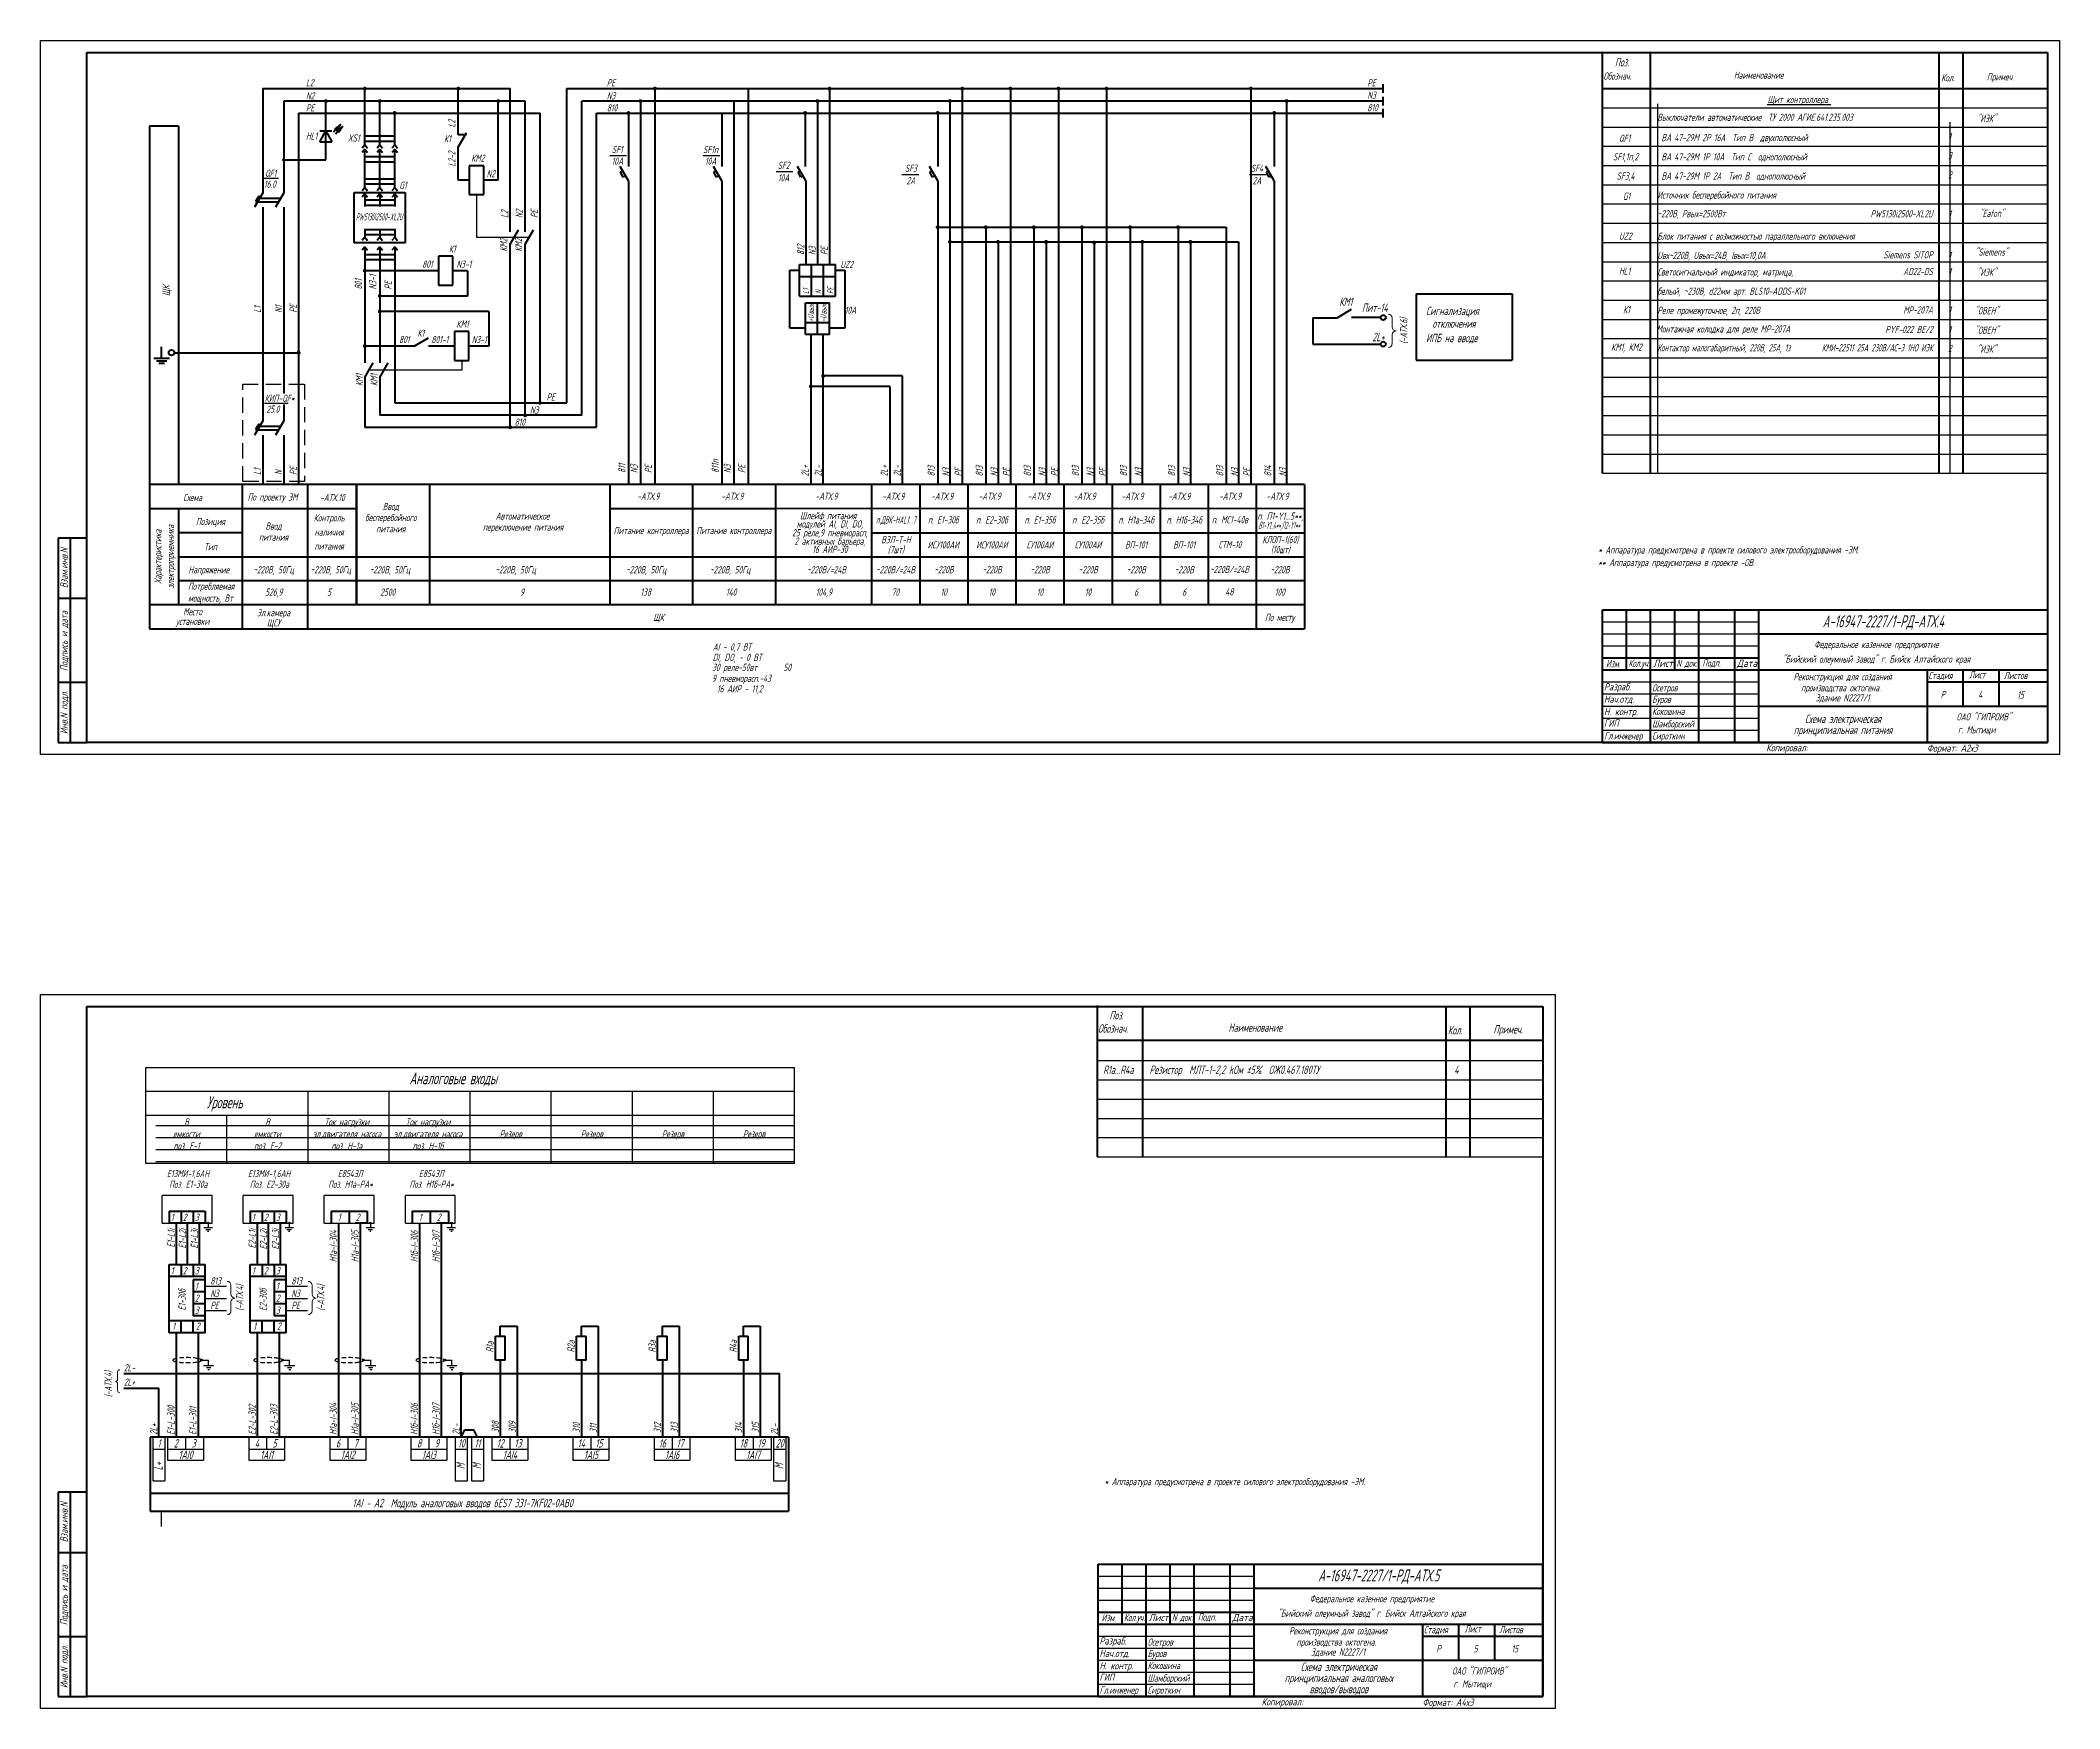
# Model space of a CAD drawing. Header units: millimetres. Extents: x -338 to 6826, y -8218 to 3153.
# Drawn here: x 2037 to 2877, y -118 to 576 of the extents above; entities that cross this region are included whole.
import ezdxf
from ezdxf.enums import TextEntityAlignment as Align

# ---------------------------------------------------------------- set-up
doc = ezdxf.new("R2010")
doc.units = ezdxf.units.MM
doc.linetypes.add('HIDDEN', pattern=[9.525, 6.35, -3.175])
doc.linetypes.add('невидимая', pattern=[9.525, 6.35, -3.175])
doc.layers.get('Defpoints').update_dxf_attribs({"color": 251})
for name, color, linetype, lineweight in [('Обводка', 6, 'Continuous', 25), ('Рамка тонкая', 5, 'Continuous', 25), ('Таблица', 253, 'Continuous', 40), ('Текст_КИП', 2, 'Continuous', 25), ('Толст.рамк.', 7, 'Continuous', 60), ('Толст.рамка', 7, 'Continuous', 60), ('Тонкая', 5, 'Continuous', 20)]:
    doc.layers.add(name, color=color, linetype=linetype, lineweight=lineweight)
doc.layers.add('ТЕКСТ', color=2, linetype='Continuous')
doc.layers.add('Текст.', color=51, linetype='Continuous')
doc.styles.add('Simplex', font='simplex.shx', dxfattribs={"width": 0.7, "oblique": 15})

msp = doc.modelspace()

# ---------------------------------------------------------------- texts
at = {"color": 2, "style": 'Simplex', "oblique": 15, "width": 0.7}
for s, p in [('Взам.инв.N', (2048.27, 356.06)), ('Подпись и дата', (2048.27, 325.71)), ('Инв.N подл.', (2048.27, 296.06)), ('Взам.инв.N', (2048.27, -40.81)), ('Подпись и дата', (2048.27, -71.16)), ('Инв.N подл.', (2048.27, -100.81))]:
    msp.add_text(s, height=3, rotation=90, dxfattribs=at).set_placement(p, align=Align.CENTER)
at = {"layer": 'Defpoints', "style": 'Simplex', "oblique": 15, "width": 0.6}
for s, p in [('10А', (2373.84, 461.86)), ('АI - 0,7 ВТ', (2324.58, 321.77)), ('DI, DO, - 0 ВТ', (2326.77, 317.45)), ('30 реле-50вт', (2325.69, 313.3)), ('9 пневморасп.-43', (2328.52, 308.73)), ('50', (2347.57, 313.3)), ('16 АИР - 11,2 ', (2328.52, 304.35))]:
    msp.add_text(s, height=3, dxfattribs=at).set_placement(p, align=Align.CENTER)
at = {"layer": 'Defpoints', "color": 147, "style": 'Simplex', "oblique": 15, "width": 0.6}
msp.add_text('** Аппаратура предусмотрена в проекте -ОВ.', height=3, dxfattribs=at).set_placement((2684.87, 356.88))
at = {"layer": 'Defpoints', "style": 'Simplex', "oblique": 15, "width": 0.6}
for s, p in [('308', (2227.64, -3.64)), ('309', (2234.69, -3.64)), ('310', (2261.36, -3.64)), ('311', (2268.41, -3.64)), ('312', (2295.09, -3.64)), ('313', (2302.13, -3.64)), ('314', (2328.81, -3.64)), ('315', (2335.85, -3.64))]:
    msp.add_text(s, height=3, rotation=90, dxfattribs=at).set_placement(p)
at = {"layer": 'ТЕКСТ', "color": 4, "style": 'Simplex', "oblique": 15, "width": 0.6}
for s, p in [('PE', (2588.85, 556.39)), ('N3', (2588.85, 551.28)), ('810', (2588.85, 546.06))]:
    msp.add_text(s, height=3, dxfattribs=at).set_placement(p)
at = {"layer": 'ТЕКСТ', "color": 3, "style": 'Simplex', "oblique": 15, "width": 0.6}
for p in [(2290.95, 370.2), (2325.34, 370.2)]:
    msp.add_text('Питание контроллера', height=3, dxfattribs=at).set_placement(p, align=Align.CENTER)
at = {"layer": 'ТЕКСТ', "style": 'Simplex', "oblique": 15, "width": 0.6}
for p in [(2684.87, 362.14), (2479.54, -25.37)]:
    msp.add_text('* Аппаратура предусмотрена в проекте силового электрооборудования -ЭМ.', height=3, dxfattribs=at).set_placement(p)
at = {"layer": 'ТЕКСТ', "color": 1, "lineweight": -2, "style": 'Simplex', "oblique": 15, "width": 0.6}
for s, p in [('2L-', (2071.64, 21.98)), ('2L+', (2071.64, 16.01))]:
    msp.add_text(s, height=3, dxfattribs=at).set_placement(p)
at = {"layer": 'ТЕКСТ', "char_height": 3, "width": 19, "attachment_point": 4, "style": 'Simplex'}
for s, insert in [('{\\W0.8;Разраб.}', (2687.29, 306.3)), ('{\\W0.8;Нач.отд.}', (2687.29, 301.3)), ('{\\W0.8;Н. контр.}', (2687.29, 295.97)), ('ГИП', (2687.29, 291.61)), ('{\\W0.8;Разраб.}', (2477.44, -90.56)), ('{\\W0.8;Нач.отд.}', (2477.44, -95.56)), ('{\\W0.8;Н. контр.}', (2477.44, -100.89)), ('ГИП', (2477.44, -105.25))]:
    msp.add_mtext(s, dxfattribs=dict(at, insert=insert))
at = {"layer": 'Текст.', "style": 'Simplex', "oblique": 15, "width": 0.6}
for p in [(2846.47, 461.64), (2846.47, 453.55)]:
    msp.add_text('"ОВЕН"', height=3, dxfattribs=at).set_placement(p, align=Align.CENTER)
at = {"layer": 'Текст_КИП', "style": 'Simplex', "oblique": 15}
for s, height, width, p in [('Поз.', 3.5, 0.6, (2691.8, 564.76)), ('Обознач.', 3, 0.6, (2687.07, 559.23)), ('Наименование', 3, 0.6, (2741.28, 559.61)), ('Кол.', 3, 0.6, (2827.57, 558.54)), ('Примеч.', 3, 0.6, (2846.51, 558.88)), ('%%UЩит контроллера ', 3, 0.6, (2755.33, 549.47)), ('Выключатели автоматические  ТУ 2000 АГИЕ.641.235.003', 3, 0.6, (2709.5, 542.08)), ('XS1', 3, 0.6, (2164.8, 533.45)), ('К1', 3, 0.6, (2204.83, 533.16)), ('ВА 47-29М 2Р 16А  Тип В  двухполюсный', 3, 0.6, (2711.18, 533.64)), ('КМ2', 3, 0.6, (2216.12, 525.07)), ('N2', 3, 0.6, (2222.51, 518.63)), ('ВА 47-29М 1P 10А  Тип С  однополюсный', 3, 0.6, (2711.18, 525.64)), ('16.0', 3, 0.6, (2129.9, 514.28)), ('Источник бесперебойного питания', 3, 0.6, (2709.5, 509.76)), ('ВА 47-29М 1P 2А  Тип В  однополюсный', 3, 0.6, (2711.18, 517.64)), ('~220В, Pвых=2500Вт', 3, 0.6, (2709.5, 501.98)), ('Блок питания с возможностью параллельного включения', 3, 0.6, (2709.5, 492.63)), ('К1', 3, 0.6, (2206.8, 487.32)), ('Uвх~220В, Uвых=24В, Iвых=10,0А', 3, 0.6, (2709.5, 484.63)), ('801', 3, 0.6, (2195.72, 480.98)), ('N3-1', 3, 0.6, (2209.99, 480.98)), ('Светосигнальный индикатор, матрица,', 3, 0.6, (2709.5, 477.76)), ('белый, ~230В, d22мм арт. BLS10-ADDS-K01', 3, 0.6, (2709.5, 469.76)), ('Пит-14', 3.5, 0.6, (2586.58, 462.61)), ('Реле промежуточное, 2п, 220В', 3, 0.6, (2709.5, 461.76)), ('К1', 3, 0.6, (2193.75, 452.3)), ('КМ1', 3, 0.6, (2209.99, 456.07)), ('2L+', 3.5, 0.6, (2590.94, 450.44)), ('Монтажная колодка для реле МР-207А', 3, 0.6, (2709.16, 454.04)), ('801', 3, 0.6, (2186.07, 449.63)), ('801-1', 3, 0.6, (2199.56, 449.63)), ('N3-1', 3, 0.6, (2216.35, 449.63)), ('Контактор малогабаритный, 220В, 25А, 1з', 3, 0.55, (2709.5, 446.2)), ('КИП-QF* ', 3, 0.6, (2130.24, 425.21)), ('25.0', 3, 0.6, (2130.95, 420.7)), ('А-16947-2227/1-РД-АТХ.4', 5, 0.6, (2778.2, 331.43)), ('"Бийский олеумный завод" г. Бийск Алтайского края ', 3, 0.6, (2761.47, 316.73)), ('Федеральное казенное предприятие', 3, 0.6, (2774.75, 322.81)), ('Изм.', 3, 0.6, (2688.14, 314.82)), ('Подп.', 3, 0.6, (2728.19, 315.13)), ('Стадия', 3, 0.6, (2822.23, 309.91)), ('Лист', 3, 0.6, (2839.17, 310.23)), ('Листов', 3, 0.6, (2853.58, 309.91)), ('Буров', 3, 0.6, (2707.33, 299.99)), ('Осетров', 3, 0.6, (2707.33, 304.75)), ('Р', 3, 0.6, (2827.34, 302)), ('4', 3, 0.6, (2842.93, 302)), ('15', 3, 0.6, (2859.13, 301.8)), ('Кокошина', 3, 0.6, (2707.33, 294.99)), ('ОАО "ГИПРОИВ"', 3, 0.6, (2833.95, 292.72)), ('Гл.инженер', 3, 0.6, (2687.33, 284.77)), ('Шамборский', 3, 0.6, (2707.33, 289.77)), ('Сироткин', 3, 0.6, (2707.33, 284.77)), ('г. Мытищи', 3, 0.6, (2834.51, 287.36)), ('Поз.', 3.5, 0.6, (2481.58, 168.36)), ('Обознач.', 3.5, 0.6, (2476.86, 162.83)), ('Наименование', 3.5, 0.6, (2531.07, 163.21)), ('Кол.', 3.5, 0.6, (2622.36, 162.14)), ('Примеч.', 3.5, 0.6, (2641.3, 162.48)), ('Резистор  МЛТ-1-2,2 kОм %%P5%%%  ОЖ0.467.180ТУ', 3.5, 0.6, (2498.25, 145.67)), ('4', 3.5, 0.6, (2624.96, 145.69)), ('РЕ', 3, 0.6, (2107.61, 47.92)), ('РЕ', 3, 0.6, (2141.33, 47.92)), ('А-16947-2227/1-РД-АТХ.5', 5, 0.6, (2568.35, -65.43)), ('Федеральное казенное предприятие', 3, 0.6, (2564.9, -74.06)), ('Изм.', 3, 0.6, (2478.28, -82.05)), ('Подп.', 3, 0.6, (2518.34, -81.73)), ('"Бийский олеумный завод" г. Бийск Алтайского края ', 3, 0.6, (2551.62, -80.14)), ('Стадия', 3, 0.6, (2612.38, -86.95)), ('Лист', 3, 0.6, (2629.32, -86.64)), ('Листов', 3, 0.6, (2643.73, -86.95)), ('Осетров', 3, 0.6, (2497.48, -92.12)), ('Р', 3, 0.6, (2617.49, -94.87)), ('5', 3, 0.6, (2633.03, -94.87)), ('15', 3, 0.6, (2648.77, -94.92)), ('Буров', 3, 0.6, (2497.48, -96.88)), ('Кокошина', 3, 0.6, (2497.48, -101.88)), ('ОАО "ГИПРОИВ"', 3, 0.6, (2624.1, -104.14)), ('Гл.инженер', 3, 0.6, (2477.48, -112.09)), ('Шамборский', 3, 0.6, (2497.48, -107.09)), ('Сироткин', 3, 0.6, (2497.48, -112.09)), ('г. Мытищи', 3, 0.6, (2624.66, -109.5))]:
    msp.add_text(s, height=height, dxfattribs=dict(at, width=width)).set_placement(p)
at = {"layer": 'Текст_КИП', "color": 4, "style": 'Simplex', "oblique": 15, "width": 0.6}
for s, p in [('L2', (2147.38, 556.43)), ('PE', (2272.51, 556.44)), ('N2', (2147.38, 550.98)), ('PE', (2147.38, 545.99)), ('N3', (2272.51, 550.99)), ('810', (2272.51, 546)), ('PE', (2247.44, 425.74)), ('N3', (2240.55, 420.29)), ('810', (2234.16, 415.3))]:
    msp.add_text(s, height=3, dxfattribs=at).set_placement(p)
at = {"layer": 'Текст_КИП', "style": 'Simplex', "oblique": 15, "width": 0.6}
for s, height, p in [('L2', 3, (2209.57, 539.32)), ('L2-2', 3, (2209.57, 523.08)), ('L1', 2.5, (2356.57, 470.09)), ('N', 2.5, (2361.76, 470.09)), ('РЕ', 2.5, (2366.81, 470.09)), ('вых.', 2.5, (2358.72, 461.62)), ('вых.', 2.5, (2363.92, 461.62)), ('+U', 2.5, (2358.65, 458.44)), ('-U', 2.5, (2363.85, 458.44)), ('2L+', 3, (2356.49, 394.21)), ('2L-', 3, (2361.93, 394.21)), ('2L+', 3, (2389.37, 394.21)), ('2L-', 3, (2394.81, 394.21)), ('Н1а-I-304', 3, (2160.23, 67.33)), ('Н1а-I-305', 3, (2169.29, 67.33)), ('Н1б-I-306', 3, (2193.95, 67.33)), ('Н1б-I-307', 3, (2203.01, 67.33)), ('R1а', 3, (2225.43, 29.84)), ('R2а', 3, (2259.15, 29.84)), ('R3а', 3, (2292.87, 29.84)), ('R4а', 3, (2326.59, 29.84)), ('Е1-L-300', 3, (2092.78, -4.48)), ('Е1-L-301', 3, (2101.85, -4.48)), ('Е2-L-302', 3, (2126.51, -4.48)), ('Е2-L-303', 3, (2135.57, -4.48)), ('Н1а-I-304', 3, (2160.23, -4.48)), ('Н1а-I-305', 3, (2169.29, -4.48)), ('Н1б-I-306', 3, (2193.95, -4.48)), ('Н1б-I-307', 3, (2203.01, -4.48))]:
    msp.add_text(s, height=height, rotation=90, dxfattribs=at).set_placement(p)
at = {"layer": 'Текст_КИП', "style": 'Simplex', "oblique": 15}
for s, height, width, p in [('"ИЭК"', 3, 0.6, (2846.47, 541.64)), ('SF1', 3, 0.6, (2276.86, 528.65)), ('SF1п', 3, 0.6, (2315.67, 528.65)), ('3', 3, 0.6, (2831.14, 526.13)), ('1', 3, 0.6, (2831.14, 534.13)), ('SF2', 3, 0.6, (2346.06, 522.08)), ('SF3', 3, 0.6, (2398.97, 520.86)), ('SF4', 3, 0.6, (2542.92, 520.86)), ('2', 3, 0.6, (2831.14, 518.13)), ('1', 3, 0.6, (2831.14, 501.93)), ('PW5130i2500-XL2U', 3, 0.45, (2177.85, 500.65)), ('1', 3, 0.6, (2831.14, 484.77)), ('"Siemens"', 3, 0.6, (2848.52, 486.02)), ('1', 3, 0.6, (2831.14, 477.93)), ('"ИЭК"', 3, 0.6, (2846.47, 477.64)), ('1', 3, 0.6, (2831.14, 461.93)), ('1', 3, 0.6, (2831.14, 453.84)), ('2', 3, 0.6, (2831.14, 445.93)), ('"ИЭК"', 3, 0.6, (2846.47, 445.64)), ('Реконструкция для создания', 3, 0.6, (2786.51, 309.42)), ('производства октогена. ', 3, 0.6, (2786.51, 304.77)), ('Здание N2227/1', 3, 0.6, (2786.51, 300.61)), ('Схема электрическая', 3.5, 0.6, (2786.7, 291.64)), ('принципиальная питания', 3.5, 0.6, (2786.7, 287)), ('R1а...R4а', 3.5, 0.6, (2485.28, 145.64)), ('В', 3, 0.6, (2097.7, 124.23)), ('В', 3, 0.6, (2131.42, 124.23)), ('Ток нагрузки ', 3, 0.6, (2165.14, 124.23)), ('Ток нагрузки ', 3, 0.6, (2198.86, 124.23)), ('емкости', 3, 0.6, (2097.7, 119.23)), ('емкости', 3, 0.6, (2131.42, 119.23)), ('эл.двигателя насоса ', 3, 0.6, (2165.14, 119.23)), ('эл.двигателя насоса ', 3, 0.6, (2198.86, 119.23)), ('Резерв', 3, 0.6, (2232.59, 119.23)), ('Резерв', 3, 0.6, (2266.31, 119.23)), ('Резерв', 3, 0.6, (2300.03, 119.23)), ('Резерв', 3, 0.6, (2333.75, 119.23)), ('поз. Е-1', 3, 0.6, (2097.7, 114.23)), ('поз. Е-2', 3, 0.6, (2131.42, 114.23)), ('поз. Н-1а', 3, 0.6, (2164.4, 114.23)), ('поз. Н-1б', 3, 0.6, (2198.12, 114.23)), ('Е13МИ-1,6АН', 3, 0.6, (2098.34, 102.74)), ('Поз. Е1-30а', 3, 0.6, (2098.45, 98.31)), ('Е13МИ-1,6АН', 3, 0.6, (2132.06, 102.74)), ('Поз. Е2-30а', 3, 0.6, (2132.17, 98.31)), ('Поз. Н1а-РА*', 3, 0.6, (2165.89, 98.31)), ('Е854ЭЛ', 3, 0.6, (2165.78, 102.74)), ('Поз. Н1б-РА*', 3, 0.6, (2199.61, 98.31)), ('Е854ЭЛ', 3, 0.6, (2199.5, 102.74)), ('1', 3.5, 0.6, (2086.24, -9.7)), ('2', 3.5, 0.6, (2093.29, -9.7)), ('3', 3.5, 0.6, (2100.65, -9.7)), ('4', 3.5, 0.6, (2127.01, -9.7)), ('5', 3.5, 0.6, (2134.37, -9.7)), ('6', 3.5, 0.6, (2160.73, -9.7)), ('7', 3.5, 0.6, (2168.1, -9.7)), ('8', 3.5, 0.6, (2194.45, -9.7)), ('9', 3.5, 0.6, (2201.82, -9.7)), ('10', 3.5, 0.6, (2212.01, -9.7)), ('11', 3.5, 0.6, (2218.71, -9.7)), ('12', 3.5, 0.6, (2228.18, -9.7)), ('13', 3.5, 0.6, (2235.54, -9.7)), ('14', 3.5, 0.6, (2261.9, -9.7)), ('15', 3.5, 0.6, (2269.26, -9.7)), ('16', 3.5, 0.6, (2295.62, -9.7)), ('17', 3.5, 0.6, (2302.98, -9.7)), ('18', 3.5, 0.6, (2329.34, -9.7)), ('19', 3.5, 0.6, (2336.71, -9.7)), ('20', 3.5, 0.6, (2344.43, -9.7)), ('Реконструкция для создания', 3, 0.6, (2576.66, -87.45)), ('производства октогена. ', 3, 0.6, (2576.66, -92.1)), ('Схема электрическая', 3.5, 0.6, (2577.02, -102.66)), ('Здание N2227/1', 3, 0.6, (2576.66, -96.26)), ('принципиальная аналоговых', 3.5, 0.6, (2577.02, -107.3)), ('вводов/выводов', 3.5, 0.6, (2577.02, -111.93))]:
    msp.add_text(s, height=height, dxfattribs=dict(at, width=width)).set_placement(p, align=Align.CENTER)
at = {"layer": 'Текст_КИП', "color": 3, "style": 'Simplex', "oblique": 15}
for s, width, p in [('HL1', 0.6, (2149.75, 534.27)), ('QF1', 0.6, (2695.86, 533.35)), ('10А', 0.6, (2276.86, 523.84)), ('10А', 0.6, (2315.67, 523.84)), ('SF1,1п,2', 0.6, (2696.27, 525.64)), ('10А', 0.6, (2346.03, 516.94)), ('2А', 0.6, (2398.97, 515.72)), ('2А', 0.6, (2542.92, 515.72)), ('SF3,4', 0.6, (2696.27, 517.64)), ('G1', 0.6, (2696.65, 509.23)), ('"Eaton"', 0.6, (2848.59, 502.14)), ('UZ2', 0.6, (2696.15, 492.64)), ('UZ2', 0.6, (2372.28, 480.84)), ('HL1', 0.6, (2695.86, 478.07)), ('К1', 0.6, (2696.65, 462.07)), ('КМ1, КМ2', 0.6, (2696.65, 446.51)), ('Схема', 0.6, (2100.22, 383.93)), ('По проекту ЭМ', 0.6, (2133.5, 384.14)), ('-АТХ.10', 0.6, (2158.36, 383.92)), ('Контроль', 0.6, (2157.02, 375.47)), ('бесперебойного', 0.6, (2182.67, 375.6)), ('Ввод', 0.6, (2182.67, 380.18)), ('Автоматическое ', 0.6, (2238.18, 376.22)), ('Шлейф питания ', 0.6, (2365.31, 376.4)), ('п. П1-Y1...5**,', 0.6, (2552.67, 376.2)), ('Позиция', 0.6, (2107.68, 373.95)), ('питания', 0.6, (2133.91, 367.46)), ('Ввод', 0.6, (2133.91, 372.04)), ('наличия', 0.6, (2157.02, 369.55)), ('питания', 0.6, (2182.67, 370.9)), ('переключение питания', 0.6, (2237.68, 371.64)), ('25 реле,9 пневморасп,', 0.6, (2365.31, 369.27)), ('модулей АI, DI, DO,', 0.6, (2365.31, 372.95)), ('п.ДВК-НАL1...7', 0.5, (2392.78, 374.6)), ('п. Е1-30б', 0.6, (2412.44, 374.61)), ('п. Е2-30б', 0.6, (2432.67, 374.6)), ('п. Е1-35б', 0.6, (2452.67, 374.6)), ('п. Е2-35б', 0.6, (2472.67, 374.6)), ('п. Н1а-34б', 0.6, (2492.67, 374.6)), ('п. Н1б-34б', 0.6, (2512.67, 374.6)), ('п. МС1-40в', 0.6, (2531.7, 374.72)), ('В1-Y1..4**,П2-Y1** ', 0.4, (2552.67, 372.37)), ('КЛОП-1(60)', 0.6, (2552.67, 366.42)), ('Тип', 0.6, (2107.68, 363.45)), ('питания', 0.6, (2157.02, 363.73)), ('2 активных барьера,', 0.6, (2365.31, 365.76)), ('16 АИР-30', 0.6, (2365.31, 362.36)), ('ВЭЛ-Т-Н', 0.6, (2392.78, 366.42)), ('(7шт)', 0.6, (2392.78, 362.28)), ('ИСУ100АИ', 0.6, (2412.44, 364.22)), ('ИСУ100АИ', 0.6, (2432.67, 364.22)), ('СУ100АИ', 0.6, (2452.67, 364.22)), ('СУ100АИ', 0.6, (2472.67, 364.22)), ('ВП-101', 0.6, (2492.67, 364.22)), ('ВП-101', 0.6, (2512.67, 364.22)), ('СТМ-10', 0.6, (2531.7, 364.34)), ('(10шт)', 0.6, (2552.67, 362.28)), ('Напряжение ', 0.6, (2107.68, 353.88)), ('~220В, 50Гц', 0.6, (2133.91, 353.88)), ('~220В, 50Гц', 0.6, (2157.66, 353.88)), ('~220В, 50Гц', 0.6, (2182.28, 353.88)), ('~220В, 50Гц', 0.6, (2234.57, 353.88)), ('~220В, 50Гц', 0.6, (2288.86, 353.88)), ('~220В, 50Гц', 0.6, (2323.84, 353.88)), ('~220В/=24В', 0.6, (2363.84, 353.88)), ('~220В/=24В', 0.6, (2392.55, 353.89)), ('~220В', 0.6, (2412.67, 353.89)), ('~220В', 0.6, (2432.67, 353.89)), ('~220В', 0.6, (2452.67, 353.89)), ('~220В', 0.6, (2472.67, 353.89)), ('~220В', 0.6, (2492.67, 353.89)), ('~220В', 0.6, (2512.67, 353.89)), ('~220В/=24В', 0.6, (2531.46, 354.01)), ('~220В', 0.6, (2552.43, 353.89)), ('мощность, Вт', 0.6, (2107.69, 342.1)), ('Потребляемая', 0.6, (2107.96, 347.03)), ('526,9', 0.6, (2134.01, 344.59)), ('5', 0.6, (2157.02, 344.59)), ('9', 0.6, (2237.23, 344.59)), ('138', 0.6, (2288.69, 344.6)), ('140', 0.6, (2324.23, 344.6)), ('104,9', 0.6, (2362.8, 344.6)), ('70', 0.6, (2392.55, 344.6)), ('10', 0.6, (2412.67, 344.6)), ('10', 0.6, (2432.67, 344.6)), ('10', 0.6, (2452.67, 344.6)), ('10', 0.6, (2472.67, 344.6)), ('6', 0.6, (2492.67, 344.6)), ('6', 0.6, (2512.67, 344.6)), ('48', 0.6, (2531.46, 344.72)), ('100', 0.6, (2552.43, 344.6)), ('Место', 0.6, (2100.23, 336.45)), ('Эл.камера', 0.6, (2133.91, 336.05)), ('ЩК', 0.6, (2294.08, 334.11)), ('По месту', 0.6, (2552.44, 334.11)), ('установки', 0.6, (2100.23, 332.45)), ('ЩСУ', 0.6, (2133.91, 331.8))]:
    msp.add_text(s, height=3, dxfattribs=dict(at, width=width)).set_placement(p, align=Align.CENTER)
for s, width, p in [('QF1 ', 0.6, (2130.36, 518.79)), ('G1', 0.6, (2186.25, 513.84)), ('Копировал:', 0.8, (2754.73, 279.88)), ('Формат: А2х3', 0.8, (2821.66, 279.68)), ('Копировал:', 0.8, (2544.87, -116.98)), ('Формат: А4х3', 0.8, (2611.8, -117.18))]:
    msp.add_text(s, height=3, dxfattribs=dict(at, width=width)).set_placement(p)
at = {"layer": 'Текст_КИП', "color": 4, "style": 'Simplex', "oblique": 15, "width": 0.6}
for s, p in [('L2', (2231.53, 501.67)), ('N2', (2237.62, 501.67)), ('РЕ', (2243.89, 501.67)), ('812', (2354.64, 486.26)), ('N3', (2359.49, 486.26)), ('РЕ', (2364.51, 486.26)), ('801', (2170.7, 471.94)), ('N3-1', (2176.68, 471.94)), ('РЕ', (2183.09, 471.94)), ('L1', (2128.71, 462.26)), ('N1', (2137.46, 462.26)), ('РЕ', (2143.65, 462.26)), ('L1', (2128.71, 394.79)), ('N', (2137.46, 394.79)), ('PE', (2143.65, 394.79)), ('811', (2280.3, 395.57)), ('N3', (2285.37, 395.57)), ('РЕ', (2291.33, 395.57)), ('811п', (2319.11, 395.57)), ('N3', (2324.19, 395.57)), ('РЕ', (2330.15, 395.57)), ('813', (2408.95, 394.2)), ('N3', (2415.14, 394.2)), ('PE', (2420.26, 394.2)), ('813', (2428.95, 394.2)), ('N3', (2435.14, 394.2)), ('PE', (2440.26, 394.2)), ('813', (2448.95, 394.2)), ('N3', (2455.14, 394.2)), ('PE', (2460.26, 394.2)), ('813', (2468.95, 394.2)), ('N3', (2475.14, 394.2)), ('PE', (2480.26, 394.2)), ('813', (2488.95, 394.2)), ('N3', (2495.14, 394.2)), ('813', (2508.95, 394.21)), ('N3', (2515.14, 394.21)), ('813', (2528.95, 394.21)), ('N3', (2535.14, 394.21)), ('PE', (2540.26, 394.2)), ('814', (2548.95, 394.2)), ('N3', (2555.14, 394.2))]:
    msp.add_text(s, height=3, rotation=90, dxfattribs=at).set_placement(p)
at = {"layer": 'Текст_КИП', "color": 2, "style": 'Simplex', "oblique": 15, "width": 0.6}
msp.add_text('PW5130i2500-XL2U', height=3, dxfattribs=at).set_placement((2824.03, 501.94), align=Align.RIGHT)
at = {"layer": 'Текст_КИП', "color": 3, "style": 'Simplex', "oblique": 15, "width": 0.6}
for s, p in [('КМ2', (2231.13, 487.65)), ('КМ2', (2237.32, 487.65)), ('КМ1', (2171.1, 431.75)), ('КМ1', (2177.21, 431.75))]:
    msp.add_text(s, height=3, rotation=90, dxfattribs=at).set_placement(p)
at = {"layer": 'Текст_КИП', "style": 'Simplex', "oblique": 15}
for s, width, p in [('Siemens SITOP', 0.6, (2824.03, 484.87)), ('AD22-DS', 0.6, (2824.03, 477.94)), ('МР-207А', 0.6, (2824.03, 461.94)), ('PYF-022 BE/2', 0.6, (2824.03, 453.82)), ('КМИ-22511 25А 230В/АС-3 1НО ИЭК', 0.55, (2824.03, 446.22))]:
    msp.add_text(s, height=3, dxfattribs=dict(at, width=width)).set_placement(p, align=Align.RIGHT)
at = {"layer": 'Текст_КИП', "color": 2, "style": 'Simplex', "oblique": 15, "width": 0.6}
msp.add_text('ЩК', height=3, rotation=90, dxfattribs=at).set_placement((2090.69, 471.43), align=Align.CENTER)
at = {"layer": 'Текст_КИП', "lineweight": 25, "style": 'Simplex', "oblique": 15, "width": 0.6}
msp.add_text('КМ1', height=3.5, dxfattribs=at).set_placement((2577.17, 465.1))
at = {"layer": 'Текст_КИП', "lineweight": -3, "style": 'Simplex', "oblique": 15, "width": 0.6}
for s, p in [('Сигнализация ', (2613.3, 461.28)), ('ИПБ на вводе', (2613.25, 450.04)), ('отключения', (2615.94, 456.04))]:
    msp.add_text(s, height=3.5, dxfattribs=at).set_placement(p)
at = {"layer": 'Текст_КИП', "color": 2, "lineweight": 30, "style": 'Simplex', "oblique": 15, "width": 0.6}
msp.add_text('(-АТХ.6)', height=3, rotation=90, dxfattribs=at).set_placement((2605.47, 454.75), align=Align.CENTER)
at = {"layer": 'Текст_КИП', "color": 1, "style": 'Simplex', "oblique": 15, "width": 0.6}
for s, p in [('-АТХ.9', (2289.75, 384.44)), ('-АТХ.9', (2324.73, 384.44)), ('-АТХ.9', (2363.85, 384.44)), ('-АТХ.9', (2391.66, 384.44)), ('-АТХ.9', (2412.01, 384.44)), ('-АТХ.9', (2431.76, 384.44)), ('-АТХ.9', (2452.12, 384.44)), ('-АТХ.9', (2471.22, 384.44)), ('-АТХ.9', (2491.14, 384.44)), ('-АТХ.9', (2510.61, 384.44)), ('-АТХ.9', (2531.74, 384.44)), ('-АТХ.9', (2551.46, 384.44)), ('2500', (2181.42, 344.59))]:
    msp.add_text(s, height=3, dxfattribs=at).set_placement(p, align=Align.CENTER)
at = {"layer": 'Текст_КИП', "color": 3, "style": 'Simplex', "oblique": 15, "width": 0.6}
for s, p in [('Характеристика', (2087.32, 360.8)), ('электроприемника', (2092.49, 360.8))]:
    msp.add_text(s, height=3, rotation=90, dxfattribs=at).set_placement(p, align=Align.CENTER)
at = {"layer": 'Текст_КИП', "style": 'Simplex', "oblique": 15}
for s, width, p, p2 in [('Кол.уч.', 0.603486, (2697.48, 314.98), (2706.19, 314.98)), ('Лист', 0.686041, (2707.77, 314.98), (2716, 314.98)), ('N док.', 0.628372, (2717.43, 314.98), (2726.13, 314.98)), ('Дата', 0.652619, (2742.6, 314.98), (2750.99, 314.98)), ('Кол.уч.', 0.603486, (2487.62, -81.89), (2496.33, -81.89)), ('Лист', 0.686041, (2497.91, -81.89), (2506.15, -81.89)), ('N док.', 0.628372, (2507.57, -81.89), (2516.28, -81.89)), ('Дата', 0.652619, (2532.74, -81.89), (2541.14, -81.89))]:
    msp.add_text(s, height=3, dxfattribs=dict(at, width=width)).set_placement(p, p2, align=Align.FIT)
at = {"layer": 'Текст_КИП', "lineweight": 40, "style": 'Simplex', "oblique": 15, "width": 0.6}
for s, p in [('Аналоговые входы', (2208.66, 141.37)), ('Уровень', (2113.61, 131.37))]:
    msp.add_text(s, height=5, dxfattribs=at).set_placement(p, align=Align.CENTER)
at = {"layer": 'Текст_КИП', "color": 2, "style": 'Simplex', "oblique": 15, "width": 0.6}
for s, p in [('1', (2091.21, 84.54)), ('2', (2096.21, 84.54)), ('3', (2101.21, 84.54)), ('1', (2124.93, 84.54)), ('2', (2129.93, 84.54)), ('3', (2134.93, 84.54)), ('1', (2160.65, 84.54)), ('2', (2168.14, 84.54)), ('1', (2194.37, 84.54)), ('2', (2201.86, 84.54)), ('1', (2091.21, 62.35)), ('2', (2096.21, 62.35)), ('3', (2101.21, 62.35)), ('1', (2101.21, 55.9)), ('813', (2107.61, 58.08)), ('1', (2124.93, 62.35)), ('2', (2129.93, 62.35)), ('3', (2134.93, 62.35)), ('1', (2134.93, 55.9)), ('813', (2141.33, 58.08)), ('2', (2101.21, 50.9)), ('N3', (2107.61, 52.92)), ('2', (2134.93, 50.9)), ('N3', (2141.33, 52.92)), ('1', (2091.77, 39.3)), ('3', (2101.21, 45.9)), ('2', (2101.64, 39.3)), ('1', (2125.49, 39.3)), ('3', (2134.93, 45.9)), ('2', (2135.36, 39.3))]:
    msp.add_text(s, height=3, dxfattribs=at).set_placement(p)
at = {"layer": 'Текст_КИП', "style": 'Simplex', "oblique": 15, "width": 0.6}
for s, p in [('Е1-L1i', (2092.78, 81.25)), ('Е1-L2i', (2097.51, 81.25)), ('Е1-L3i', (2102.51, 81.25)), ('Е2-L1i', (2126.51, 81.25)), ('Е2-L2i', (2131.23, 81.25)), ('Е2-L3i', (2136.23, 81.25))]:
    msp.add_text(s, height=3, rotation=90, dxfattribs=at).set_placement(p, align=Align.RIGHT)
for s, p in [('Е1-30б', (2097.38, 51.7)), ('Е2-30б', (2131.11, 51.7))]:
    msp.add_text(s, height=3, rotation=90, dxfattribs=at).set_placement(p, align=Align.CENTER)
at = {"layer": 'Текст_КИП', "color": 1, "style": 'Simplex', "oblique": 15, "width": 0.6}
for p in [(2121.33, 52.6), (2155.06, 52.6), (2066.66, 16.68)]:
    msp.add_text('(-АТХ.4)', height=3, rotation=90, dxfattribs=at).set_placement(p, align=Align.CENTER)
for s, p in [('2L+', (2085.59, -4.48)), ('2L-', (2211.35, -4.48)), ('2L-', (2343.77, -4.48))]:
    msp.add_text(s, height=3, rotation=90, dxfattribs=at).set_placement(p)
at = {"layer": 'Текст_КИП', "lineweight": -3, "style": 'Simplex', "oblique": 15, "width": 0.6}
for s, p in [('L+', (2087.74, -17.53)), ('М', (2213.51, -17.53)), ('М', (2220.21, -17.53)), ('М', (2345.93, -17.53))]:
    msp.add_text(s, height=3.5, rotation=90, dxfattribs=at).set_placement(p, align=Align.CENTER)
for s, p in [('1AI0', (2097.33, -14.47)), ('1AI1', (2131.05, -14.47)), ('1AI2', (2164.77, -14.47)), ('1AI3', (2198.5, -14.47)), ('1AI4', (2232.22, -14.47)), ('1AI5', (2265.94, -14.47)), ('1AI6', (2299.66, -14.47)), ('1AI7', (2333.39, -14.47))]:
    msp.add_text(s, height=3.5, dxfattribs=at).set_placement(p, align=Align.CENTER)
at = {"layer": 'Текст_КИП', "lineweight": 30, "style": 'Simplex', "oblique": 15, "width": 0.6}
msp.add_text('1АI - А2  Модуль аналоговых вводов 6ES7 331-7KF02-0АВ0', height=3.5, dxfattribs=at).set_placement((2212.55, -34.56), align=Align.CENTER)

# ---------------------------------------------------------------- blocks, each defined once
blk = doc.blocks.new('Заземление')
for p, q in [((0, 0), (0, -1.99)), ((1.74, -1.99), (-1.77, -1.99)), ((0.92, -2.81), (-0.95, -2.81)), ((0.24, -3.5), (-0.27, -3.5))]:
    blk.add_line(p, q)

# ---------------------------------------------------------------- hatches: boundary and pattern name
at = {"lineweight": 40}
for points in [[(2160.15, 538.2), (2161.81, 540.59), (2159.54, 538.71)], [(2161, 537.37), (2162.65, 539.76), (2160.39, 537.88)]]:
    msp.add_hatch(color=256, dxfattribs=at).paths.add_polyline_path(points)
for points in [[(2106.39, 83.65, -1), (2107.09, 83.65, -1)], [(2140.11, 83.65, -1), (2140.81, 83.65, -1)], [(2173.84, 83.65, -1), (2174.54, 83.65, -1)], [(2207.56, 83.65, -1), (2208.26, 83.65, -1)], [(2104.31, 26.63, 1), (2103.61, 26.63, 1)], [(2138.04, 26.63, 1), (2137.34, 26.63, 1)], [(2171.76, 26.63, 1), (2171.06, 26.63, 1)], [(2205.48, 26.63, 1), (2204.78, 26.63, 1)]]:
    msp.add_hatch(color=256).paths.add_polyline_path(points)
h = msp.add_hatch(color=256)
edge = h.paths.add_edge_path()
edge.add_arc((2212.01, 21.01), 0.664, 0, 360)

# ---------------------------------------------------------------- linework, layer by layer
at = {"lineweight": 60}
for p, q in [((2056.26, 283.56), (2056.26, 570.56)), ((2056.26, 570.56), (2871.7, 570.56)), ((2871.7, 570.56), (2871.7, 283.56)), ((2871.7, 338.56), (2871.7, 283.56)), ((2871.7, 283.56), (2056.26, 283.56)), ((2056.26, -113.31), (2056.26, 173.69)), ((2056.26, 173.69), (2661.85, 173.69)), ((2661.85, 173.69), (2661.85, -113.31)), ((2661.85, -58.31), (2661.85, -113.31)), ((2661.85, -113.31), (2056.26, -113.31))]:
    msp.add_line(p, q, dxfattribs=at)
at = {"lineweight": 40}
for p, q in [((2129.49, 555.5), (2129.49, 512.17)), ((2129.49, 555.5), (2232.38, 555.5)), ((2171.91, 532.15), (2171.91, 555.5)), ((2210.77, 536.32), (2210.77, 555.5)), ((2232.38, 495.94), (2232.38, 555.5)), ((2255.9, 555.51), (2342.95, 555.51)), ((2255.9, 424.81), (2255.9, 555.51)), ((2292.53, 555.51), (2292.53, 390.78)), ((2331.35, 555.51), (2331.35, 390.78)), ((2342.95, 555.51), (2595.47, 555.51)), ((2365.17, 555.51), (2365.17, 482.35)), ((2420.38, 555.51), (2420.38, 390.78)), ((2440.38, 555.51), (2440.38, 390.78)), ((2460.38, 555.51), (2460.38, 390.78)), ((2480.38, 555.51), (2480.38, 390.78)), ((2540.38, 555.51), (2540.38, 390.78)), ((2595.47, 553.71), (2595.47, 557.29)), ((2138.16, 550.3), (2138.16, 512.17)), ((2238.58, 550.3), (2138.16, 550.3)), ((2155.68, 525.86), (2155.68, 550.3)), ((2178.1, 532.15), (2178.1, 550.3)), ((2227.37, 517.42), (2227.37, 550.3)), ((2238.58, 495.94), (2238.58, 550.3)), ((2342.95, 550.31), (2262.09, 550.31)), ((2262.09, 419.61), (2262.09, 550.31)), ((2286.58, 550.3), (2286.58, 390.78)), ((2325.39, 550.3), (2325.39, 390.78)), ((2595.47, 550.3), (2342.95, 550.31)), ((2360.17, 550.3), (2360.17, 482.35)), ((2415.27, 550.32), (2415.27, 390.78)), ((2555.26, 550.32), (2555.26, 390.78)), ((2595.47, 548.5), (2595.47, 552.09)), ((2595.47, 543.54), (2595.47, 547.13)), ((2144.35, 545.34), (2144.35, 390.78)), ((2144.35, 545.34), (2244.77, 545.34)), ((2153.13, 537.91), (2158.12, 537.91)), ((2153.18, 533.41), (2155.62, 537.94)), ((2155.62, 537.94), (2158.18, 533.41)), ((2159.84, 538.46), (2158.85, 537.35)), ((2160.68, 537.62), (2159.68, 536.51)), ((2184.3, 532.15), (2184.3, 545.34)), ((2244.77, 532.15), (2244.77, 545.34)), ((2244.77, 495.94), (2244.77, 545.34)), ((2268.29, 545.34), (2342.95, 545.34)), ((2268.29, 414.65), (2268.29, 545.34)), ((2281.5, 545.34), (2281.5, 523.12)), ((2320.31, 545.34), (2320.31, 523.12)), ((2342.95, 545.34), (2595.47, 545.34)), ((2355.06, 545.34), (2355.06, 523.12)), ((2410.15, 545.35), (2410.15, 523.13)), ((2550.15, 545.35), (2550.15, 523.13)), ((2153.18, 533.41), (2158.18, 533.41)), ((2171.91, 532.15), (2170.79, 530.74)), ((2171.91, 530.35), (2170.79, 528.94)), ((2184.3, 535.68), (2171.91, 535.68)), ((2171.91, 533.68), (2184.3, 533.68)), ((2171.91, 532.15), (2173.03, 530.74)), ((2171.91, 514.35), (2171.91, 530.35)), ((2171.91, 530.35), (2173.03, 528.94)), ((2178.1, 532.15), (2176.98, 530.74)), ((2178.1, 530.35), (2176.98, 528.94)), ((2178.1, 532.15), (2179.22, 530.74)), ((2178.1, 514.35), (2178.1, 530.35)), ((2178.1, 530.35), (2179.22, 528.94)), ((2184.3, 532.15), (2183.18, 530.74)), ((2184.3, 530.35), (2183.18, 528.94)), ((2184.3, 532.15), (2185.42, 530.74)), ((2184.3, 514.35), (2184.3, 530.35)), ((2184.3, 530.35), (2185.42, 528.94)), ((2210.77, 531.15), (2214.24, 537.15)), ((2214.24, 536.32), (2210.77, 536.32)), ((2210.77, 517.42), (2210.77, 531.15)), ((2138.16, 525.86), (2155.68, 525.86)), ((2184.3, 527.07), (2171.91, 527.07)), ((2171.91, 525.07), (2184.3, 525.07)), ((2281.5, 517.12), (2278.04, 523.12)), ((2279.14, 521.21), (2278.26, 520.71)), ((2320.31, 517.12), (2316.85, 523.12)), ((2317.95, 521.21), (2317.07, 520.71)), ((2355.33, 517.12), (2351.86, 523.12)), ((2352.96, 521.21), (2352.08, 520.71)), ((2410.15, 517.13), (2406.69, 523.13)), ((2407.79, 521.22), (2406.91, 520.72)), ((2408.06, 518.73), (2406.91, 520.72)), ((2550.15, 517.13), (2546.68, 523.13)), ((2547.78, 521.22), (2546.91, 520.72)), ((2548.05, 518.73), (2546.91, 520.72)), ((2171.91, 514.35), (2170.79, 512.94)), ((2184.3, 517.88), (2171.91, 517.88)), ((2171.91, 515.88), (2184.3, 515.88)), ((2171.91, 514.35), (2173.03, 512.94)), ((2178.1, 514.35), (2176.98, 512.94)), ((2178.1, 514.35), (2179.22, 512.94)), ((2184.3, 514.35), (2183.18, 512.94)), ((2184.3, 514.35), (2185.42, 512.94)), ((2279.4, 518.72), (2278.26, 520.71)), ((2280.29, 519.23), (2279.4, 518.72)), ((2281.5, 517.12), (2281.5, 390.78)), ((2318.22, 518.72), (2317.07, 520.71)), ((2319.1, 519.23), (2318.22, 518.72)), ((2320.31, 517.12), (2320.31, 390.78)), ((2353.23, 518.72), (2352.08, 520.71)), ((2354.12, 519.23), (2353.23, 518.72)), ((2355.33, 517.12), (2355.33, 482.35)), ((2408.94, 519.24), (2408.06, 518.73)), ((2410.15, 517.13), (2410.15, 390.78)), ((2548.94, 519.24), (2548.05, 518.73)), ((2550.15, 517.13), (2550.15, 390.78)), ((2129.49, 512.17), (2126.03, 506.17)), ((2127.74, 510.78), (2126.43, 508.52)), ((2126.43, 508.52), (2127.15, 508.11)), ((2127.35, 508.46), (2136.01, 508.46)), ((2127.74, 510.78), (2128.45, 510.37)), ((2128.17, 509.89), (2136.84, 509.89)), ((2129.49, 506.17), (2129.49, 417.34)), ((2138.16, 512.17), (2134.69, 506.17)), ((2138.16, 506.17), (2138.16, 428.73)), ((2167.5, 512.3), (2188.7, 512.3)), ((2167.5, 491.3), (2167.5, 512.3)), ((2171.91, 511.73), (2170.79, 510.31)), ((2171.91, 511.73), (2173.03, 510.31)), ((2171.91, 511.73), (2171.91, 506.53)), ((2184.3, 509.07), (2171.91, 509.07)), ((2171.91, 507.07), (2184.3, 507.07)), ((2178.1, 511.73), (2176.98, 510.31)), ((2178.1, 511.73), (2179.22, 510.31)), ((2178.1, 511.73), (2178.1, 506.53)), ((2184.3, 511.73), (2183.18, 510.31)), ((2184.3, 511.73), (2185.42, 510.31)), ((2184.3, 511.73), (2184.3, 506.53)), ((2188.7, 512.3), (2188.7, 491.3)), ((2171.91, 497.21), (2171.91, 493.72)), ((2184.3, 496.8), (2171.91, 496.8)), ((2178.1, 497.21), (2178.1, 493.72)), ((2184.3, 497.21), (2184.3, 493.72)), ((2232.38, 490.77), (2235.84, 496.77)), ((2238.58, 490.77), (2242.04, 496.77)), ((2244.77, 424.81), (2244.77, 495.94)), ((2410.15, 497.84), (2530.15, 497.84)), ((2430.15, 497.84), (2430.15, 390.78)), ((2450.15, 497.84), (2450.15, 390.78)), ((2470.15, 497.84), (2470.15, 390.78)), ((2490.15, 497.84), (2490.15, 390.78)), ((2510.15, 497.84), (2510.15, 390.79)), ((2530.15, 497.84), (2530.15, 390.79)), ((2188.7, 491.3), (2167.5, 491.3)), ((2171.91, 493.72), (2170.79, 492.3)), ((2171.91, 489.68), (2170.79, 488.27)), ((2171.91, 494.8), (2184.3, 494.8)), ((2171.91, 493.72), (2173.03, 492.3)), ((2171.91, 489.68), (2173.03, 488.27)), ((2171.91, 489.68), (2171.91, 441.41)), ((2178.1, 493.72), (2176.98, 492.3)), ((2178.1, 489.68), (2176.98, 488.27)), ((2178.1, 493.72), (2179.22, 492.3)), ((2178.1, 489.68), (2179.22, 488.27)), ((2178.1, 489.68), (2178.1, 441.41)), ((2184.3, 493.72), (2183.18, 492.3)), ((2184.3, 489.68), (2183.18, 488.27)), ((2184.3, 493.72), (2185.42, 492.3)), ((2184.3, 489.68), (2185.42, 488.27)), ((2184.3, 489.68), (2184.3, 424.81)), ((2232.38, 414.65), (2232.38, 490.77)), ((2238.58, 419.61), (2238.58, 490.77)), ((2415.27, 491.76), (2535.26, 491.76)), ((2435.27, 491.76), (2435.27, 390.78)), ((2455.26, 491.76), (2455.26, 390.78)), ((2475.26, 491.76), (2475.26, 390.78)), ((2495.26, 491.76), (2495.26, 390.78)), ((2515.26, 491.76), (2515.26, 390.79)), ((2535.26, 491.76), (2535.26, 390.79)), ((2184.3, 486.4), (2171.91, 486.4)), ((2171.91, 484.4), (2184.3, 484.4)), ((2199.63, 479.78), (2171.91, 479.78)), ((2214.53, 479.78), (2214.53, 469.24)), ((2348.71, 479.92), (2352.68, 479.92)), ((2348.71, 455.83), (2348.71, 479.92)), ((2352.68, 482.35), (2367.68, 482.35)), ((2352.68, 469.12), (2352.68, 482.35)), ((2357.68, 469.12), (2357.67, 482.35)), ((2362.67, 469.12), (2362.67, 482.35)), ((2367.67, 479.92), (2371.55, 479.92)), ((2367.68, 469.12), (2367.68, 482.35)), ((2371.55, 479.92), (2371.55, 455.83)), ((2352.68, 477.35), (2367.67, 477.35)), ((2214.53, 469.24), (2178.1, 469.24)), ((2223.43, 462.82), (2178.1, 462.82)), ((2223.43, 462.82), (2223.43, 448.42)), ((2352.68, 469.12), (2367.68, 469.12)), ((2355.13, 466.4), (2365.13, 466.4)), ((2355.13, 453.18), (2355.13, 466.4)), ((2360.13, 453.18), (2360.13, 466.4)), ((2365.13, 453.18), (2365.13, 466.4)), ((2576.28, 460.23), (2582.28, 463.73)), ((2355.13, 455.83), (2348.71, 455.83)), ((2355.13, 458.18), (2365.13, 458.18)), ((2371.55, 455.83), (2365.13, 455.83)), ((2566.14, 460.23), (2576.15, 460.23)), ((2566.14, 460.23), (2566.14, 449.23)), ((2594.44, 460.26), (2582.32, 460.26)), ((2087.37, 443.43), (2087.37, 448.14)), ((2092.62, 445.66), (2144.35, 445.66)), ((2192.4, 448.42), (2171.91, 448.42)), ((2192.4, 448.42), (2198.4, 451.89)), ((2204.64, 448.42), (2198.4, 448.42)), ((2365.13, 453.18), (2355.13, 453.18)), ((2357.38, 453.18), (2357.38, 390.78)), ((2362.53, 390.78), (2362.53, 453.18)), ((2566.14, 449.23), (2594.44, 449.23)), ((2084.07, 443.43), (2090.66, 443.43)), ((2085.18, 442.32), (2089.55, 442.32)), ((2086.17, 441.33), (2088.56, 441.33)), ((2171.91, 435.41), (2175.37, 441.41)), ((2178.1, 435.41), (2181.57, 441.41)), ((2171.91, 435.41), (2171.91, 414.65)), ((2178.1, 435.41), (2178.1, 419.61)), ((2390.26, 431.64), (2357.38, 431.64)), ((2395.37, 436.03), (2362.53, 436.03)), ((2390.26, 431.64), (2390.26, 390.78)), ((2395.37, 436.03), (2395.37, 390.78)), ((2138.16, 424.05), (2138.16, 417.34)), ((2184.3, 424.81), (2255.9, 424.81)), ((2129.49, 417.34), (2126.03, 411.34)), ((2127.74, 415.95), (2126.43, 413.69)), ((2126.43, 413.69), (2127.15, 413.28)), ((2127.35, 413.63), (2136.01, 413.63)), ((2127.74, 415.95), (2128.45, 415.54)), ((2128.17, 415.05), (2136.84, 415.05)), ((2138.16, 417.34), (2134.69, 411.34)), ((2171.91, 414.65), (2268.29, 414.65)), ((2262.09, 419.61), (2178.1, 419.61)), ((2129.49, 411.34), (2129.49, 390.78)), ((2138.16, 411.34), (2138.16, 390.78)), ((2090.46, 88.65), (2105.46, 88.65)), ((2090.46, 88.65), (2090.46, 83.65)), ((2095.46, 88.65), (2095.46, 83.65)), ((2095.46, 88.65), (2095.46, 83.65)), ((2095.46, 88.65), (2095.46, 83.65)), ((2100.46, 88.65), (2100.46, 83.65)), ((2100.46, 88.65), (2100.46, 83.65)), ((2100.46, 88.65), (2100.46, 83.65)), ((2100.46, 88.65), (2100.46, 83.65)), ((2105.46, 88.65), (2105.46, 83.65)), ((2124.18, 88.65), (2139.18, 88.65)), ((2124.18, 88.65), (2124.18, 83.65)), ((2129.18, 88.65), (2129.18, 83.65)), ((2129.18, 88.65), (2129.18, 83.65)), ((2129.18, 88.65), (2129.18, 83.65)), ((2134.18, 88.65), (2134.18, 83.65)), ((2134.18, 88.65), (2134.18, 83.65)), ((2134.18, 88.65), (2134.18, 83.65)), ((2134.18, 88.65), (2134.18, 83.65)), ((2139.18, 88.65), (2139.18, 83.65)), ((2157.9, 88.65), (2172.9, 88.65)), ((2157.9, 88.65), (2157.9, 83.65)), ((2165.4, 88.65), (2165.4, 83.65)), ((2172.9, 88.65), (2172.9, 83.65)), ((2191.63, 88.65), (2206.63, 88.65)), ((2191.63, 88.65), (2191.63, 83.65)), ((2199.13, 88.65), (2199.13, 83.65)), ((2206.63, 88.65), (2206.63, 83.65)), ((2095.46, 83.65), (2090.46, 83.65)), ((2093.44, 83.65), (2093.44, 66.46)), ((2093.44, 83.65), (2093.44, 66.46)), ((2100.46, 83.65), (2095.46, 83.65)), ((2097.96, 83.65), (2097.96, 66.46)), ((2097.96, 83.65), (2097.96, 66.46)), ((2105.46, 83.65), (2100.46, 83.65)), ((2102.96, 83.65), (2102.96, 66.46)), ((2102.96, 83.65), (2102.96, 66.46)), ((2129.18, 83.65), (2124.18, 83.65)), ((2127.16, 83.65), (2127.16, 66.46)), ((2127.16, 83.65), (2127.16, 66.46)), ((2134.18, 83.65), (2129.18, 83.65)), ((2131.68, 83.65), (2131.68, 66.46)), ((2131.68, 83.65), (2131.68, 66.46)), ((2139.18, 83.65), (2134.18, 83.65)), ((2136.68, 83.65), (2136.68, 66.46)), ((2136.68, 83.65), (2136.68, 66.46)), ((2160.89, 83.65), (2160.89, -5.37)), ((2172.9, 83.65), (2167.9, 83.65)), ((2169.95, 83.65), (2169.95, -5.37)), ((2194.61, 83.65), (2194.61, -5.37)), ((2206.63, 83.65), (2201.63, 83.65)), ((2203.67, 83.65), (2203.67, -5.37)), ((2090.46, 66.46), (2105.46, 66.46)), ((2090.46, 38.06), (2090.46, 66.46)), ((2095.46, 61.46), (2090.46, 61.46)), ((2095.46, 66.46), (2095.46, 61.46)), ((2095.46, 66.46), (2095.46, 61.46)), ((2095.46, 66.46), (2095.46, 61.46)), ((2100.46, 61.46), (2095.46, 61.46)), ((2100.46, 66.46), (2100.46, 61.46)), ((2100.46, 66.46), (2100.46, 61.46)), ((2100.46, 66.46), (2100.46, 61.46)), ((2100.46, 66.46), (2100.46, 61.46)), ((2105.46, 61.46), (2100.46, 61.46)), ((2100.46, 60), (2100.46, 50)), ((2100.46, 60), (2100.46, 50)), ((2100.46, 60), (2100.46, 50)), ((2100.46, 60), (2100.46, 50)), ((2105.46, 60), (2100.46, 60)), ((2105.46, 38.06), (2105.46, 66.46)), ((2124.18, 66.46), (2139.18, 66.46)), ((2124.18, 38.06), (2124.18, 66.46)), ((2129.18, 61.46), (2124.18, 61.46)), ((2129.18, 66.46), (2129.18, 61.46)), ((2129.18, 66.46), (2129.18, 61.46)), ((2129.18, 66.46), (2129.18, 61.46)), ((2134.18, 61.46), (2129.18, 61.46)), ((2134.18, 66.46), (2134.18, 61.46)), ((2134.18, 66.46), (2134.18, 61.46)), ((2134.18, 66.46), (2134.18, 61.46)), ((2134.18, 66.46), (2134.18, 61.46)), ((2139.18, 61.46), (2134.18, 61.46)), ((2134.18, 60), (2134.18, 50)), ((2134.18, 60), (2134.18, 50)), ((2134.18, 60), (2134.18, 50)), ((2134.18, 60), (2134.18, 50)), ((2139.18, 60), (2134.18, 60)), ((2139.18, 38.06), (2139.18, 66.46)), ((2105.46, 55), (2100.46, 55)), ((2100.46, 55), (2100.46, 45)), ((2100.46, 55), (2100.46, 45)), ((2100.46, 55), (2100.46, 45)), ((2100.46, 55), (2100.46, 45)), ((2139.18, 55), (2134.18, 55)), ((2134.18, 55), (2134.18, 45)), ((2134.18, 55), (2134.18, 45)), ((2134.18, 55), (2134.18, 45)), ((2134.18, 55), (2134.18, 45)), ((2090.46, 43.06), (2095.46, 43.06)), ((2095.46, 38.06), (2095.46, 43.06)), ((2095.46, 43.06), (2100.46, 43.06)), ((2095.46, 38.06), (2095.46, 43.06)), ((2095.46, 38.06), (2095.46, 43.06)), ((2095.46, 38.06), (2095.46, 43.06)), ((2105.46, 50), (2100.46, 50)), ((2105.46, 45), (2100.46, 45)), ((2100.46, 38.06), (2100.46, 43.06)), ((2100.46, 43.06), (2105.46, 43.06)), ((2124.18, 43.06), (2129.18, 43.06)), ((2129.18, 38.06), (2129.18, 43.06)), ((2129.18, 43.06), (2134.18, 43.06)), ((2129.18, 38.06), (2129.18, 43.06)), ((2129.18, 38.06), (2129.18, 43.06)), ((2129.18, 38.06), (2129.18, 43.06)), ((2139.18, 50), (2134.18, 50)), ((2139.18, 45), (2134.18, 45)), ((2134.18, 38.06), (2134.18, 43.06)), ((2134.18, 43.06), (2139.18, 43.06)), ((2105.46, 38.06), (2090.46, 38.06)), ((2093.44, 38.06), (2093.44, -5.37)), ((2102.5, 38.06), (2102.5, -5.37)), ((2139.18, 38.06), (2124.18, 38.06)), ((2127.16, 38.06), (2127.16, -5.37)), ((2136.23, 38.06), (2136.23, -5.37)), ((2226.22, 26.58), (2226.22, 36.58)), ((2226.22, 36.58), (2230.22, 36.58)), ((2228.22, 36.58), (2228.22, 40.73)), ((2228.22, 40.73), (2235.22, 40.73)), ((2230.22, 26.58), (2230.22, 36.58)), ((2235.22, 40.73), (2235.22, -5.37)), ((2259.94, 26.58), (2259.94, 36.58)), ((2259.94, 36.58), (2263.94, 36.58)), ((2261.94, 36.58), (2261.94, 40.73)), ((2261.94, 40.73), (2268.94, 40.73)), ((2263.94, 26.58), (2263.94, 36.58)), ((2268.94, 40.73), (2268.94, -5.37)), ((2293.66, 26.58), (2293.66, 36.58)), ((2293.66, 36.58), (2297.66, 36.58)), ((2295.66, 36.58), (2295.66, 40.73)), ((2295.66, 40.73), (2302.66, 40.73)), ((2297.66, 26.58), (2297.66, 36.58)), ((2302.66, 40.73), (2302.66, -5.37)), ((2327.38, 26.58), (2327.38, 36.58)), ((2327.38, 36.58), (2331.38, 36.58)), ((2329.38, 36.58), (2329.38, 40.73)), ((2329.38, 40.73), (2336.38, 40.73)), ((2331.38, 26.58), (2331.38, 36.58)), ((2336.38, 40.73), (2336.38, -5.37)), ((2230.22, 26.58), (2226.22, 26.58)), ((2228.22, 26.58), (2228.22, -5.37)), ((2263.94, 26.58), (2259.94, 26.58)), ((2261.94, 26.58), (2261.94, -5.37)), ((2297.66, 26.58), (2293.66, 26.58)), ((2295.66, 26.58), (2295.66, -5.37)), ((2331.38, 26.58), (2327.38, 26.58)), ((2329.38, 26.58), (2329.38, -5.37)), ((2071.71, 21.01), (2344.43, 21.01)), ((2212.01, -5.37), (2212.01, 21.01)), ((2344.43, -5.37), (2344.43, 21.01)), ((2071.71, 15.04), (2086.24, 15.04)), ((2086.24, -5.37), (2086.24, 15.04)), ((2348.05, -5.37), (2082.67, -5.37)), ((2082.67, -5.37), (2082.67, -36.17)), ((2212.01, -5.37), (2213.45, -2.42)), ((2213.45, -2.42), (2217.27, -2.42)), ((2218.71, -5.37), (2217.27, -2.42)), ((2348.05, -5.37), (2348.05, -36.17)), ((2082.67, -28.68), (2348.05, -28.68)), ((2082.67, -36.17), (2348.05, -36.17))]:
    msp.add_line(p, q, dxfattribs=at)
at = {"lineweight": 50}
msp.add_line((2686.7, 555.51), (2871.7, 555.51), dxfattribs=at)
at = {"color": 4, "lineweight": 40, "ltscale": 0.2}
for p, q in [((2221.34, 523.42), (2215.34, 523.42)), ((2215.34, 523.42), (2215.34, 511.42)), ((2221.34, 511.42), (2221.34, 523.42)), ((2215.34, 517.42), (2210.77, 517.42)), ((2227.37, 517.42), (2221.34, 517.42)), ((2215.34, 511.42), (2221.34, 511.42)), ((2202.49, 479.78), (2199.63, 479.78)), ((2208.49, 485.78), (2202.49, 485.78)), ((2202.49, 485.78), (2202.49, 473.78)), ((2208.49, 473.78), (2208.49, 485.78)), ((2214.53, 479.78), (2208.49, 479.78)), ((2202.49, 473.78), (2208.49, 473.78)), ((2215.2, 454.42), (2209.2, 454.42)), ((2209.2, 454.42), (2209.2, 442.42)), ((2215.2, 442.42), (2215.2, 454.42)), ((2209.2, 448.42), (2204.64, 448.42)), ((2223.43, 448.42), (2215.2, 448.42)), ((2209.2, 442.42), (2215.2, 442.42))]:
    msp.add_line(p, q, dxfattribs=at)
at = {"color": 107}
for p, q in [((2218.34, 511.42), (2218.34, 493.77)), ((2218.34, 493.77), (2240.31, 493.77)), ((2212.2, 438.41), (2173.64, 438.41)), ((2212.2, 442.42), (2212.2, 438.41))]:
    msp.add_line(p, q, dxfattribs=at)
at = {"color": 7, "lineweight": 40}
for p, q in [((2044.27, 368.56), (2044.27, 283.56)), ((2056.27, 368.56), (2044.27, 368.56)), ((2049.27, 368.56), (2049.27, 283.56)), ((2044.27, 343.56), (2056.27, 343.56)), ((2044.27, 308.56), (2056.27, 308.56)), ((2044.27, 283.56), (2056.27, 283.56)), ((2044.27, -28.31), (2044.27, -113.31)), ((2056.27, -28.31), (2044.27, -28.31)), ((2049.27, -28.31), (2049.27, -113.31)), ((2044.27, -53.31), (2056.27, -53.31)), ((2044.27, -88.31), (2056.27, -88.31)), ((2044.27, -113.31), (2056.27, -113.31))]:
    msp.add_line(p, q, dxfattribs=at)
at = {"lineweight": 30}
for p, q in [((2283.17, 108.38), (2283.17, 128.38)), ((2108.36, 95.16), (2087.59, 95.16)), ((2087.59, 83.65), (2087.59, 95.16)), ((2108.36, 83.65), (2108.36, 95.16)), ((2142.08, 95.16), (2121.31, 95.16)), ((2121.31, 83.65), (2121.31, 95.16)), ((2142.08, 83.65), (2142.08, 95.16)), ((2175.8, 95.16), (2155.04, 95.16)), ((2155.04, 83.65), (2155.04, 95.16)), ((2175.8, 83.65), (2175.8, 95.16)), ((2209.52, 95.16), (2188.76, 95.16)), ((2188.76, 83.65), (2188.76, 95.16)), ((2209.52, 83.65), (2209.52, 95.16)), ((2087.59, 83.65), (2108.36, 83.65)), ((2121.31, 83.65), (2142.08, 83.65)), ((2155.04, 83.65), (2175.8, 83.65)), ((2188.76, 83.65), (2209.52, 83.65)), ((2083.74, -5.37), (2083.74, -23.5)), ((2088.74, -5.37), (2088.74, -23.5)), ((2089.86, -5.37), (2089.86, -14.9)), ((2097.33, -5.37), (2097.33, -10.37)), ((2104.8, -5.37), (2104.8, -14.9)), ((2123.58, -5.37), (2123.58, -14.9)), ((2131.05, -5.37), (2131.05, -10.37)), ((2138.52, -5.37), (2138.52, -14.9)), ((2157.31, -5.37), (2157.31, -14.9)), ((2164.77, -5.37), (2164.77, -10.37)), ((2172.24, -5.37), (2172.24, -14.9)), ((2191.03, -5.37), (2191.03, -14.9)), ((2198.5, -5.37), (2198.5, -10.37)), ((2205.97, -5.37), (2205.97, -14.9)), ((2209.51, -5.37), (2209.51, -23.5)), ((2214.51, -5.37), (2214.51, -23.5)), ((2216.21, -5.37), (2216.21, -23.5)), ((2221.21, -5.37), (2221.21, -23.5)), ((2224.75, -5.37), (2224.75, -14.9)), ((2232.22, -5.37), (2232.22, -10.37)), ((2239.69, -5.37), (2239.69, -14.9)), ((2258.47, -5.37), (2258.47, -14.9)), ((2265.94, -5.37), (2265.94, -10.37)), ((2273.41, -5.37), (2273.41, -14.9)), ((2292.19, -5.37), (2292.19, -14.9)), ((2299.66, -5.37), (2299.66, -10.37)), ((2307.13, -5.37), (2307.13, -14.9)), ((2325.92, -5.37), (2325.92, -14.9)), ((2333.39, -5.37), (2333.39, -10.37)), ((2340.86, -5.37), (2340.86, -14.9)), ((2341.93, -5.37), (2341.93, -23.5)), ((2346.93, -5.37), (2346.93, -23.5)), ((2083.74, -10.37), (2088.74, -10.37)), ((2089.86, -10.37), (2104.8, -10.37)), ((2089.86, -14.9), (2104.8, -14.9)), ((2123.58, -10.37), (2138.52, -10.37)), ((2123.58, -14.9), (2138.52, -14.9)), ((2157.31, -10.37), (2172.24, -10.37)), ((2157.31, -14.9), (2172.24, -14.9)), ((2191.03, -10.37), (2205.97, -10.37)), ((2191.03, -14.9), (2205.97, -14.9)), ((2209.51, -10.37), (2214.51, -10.37)), ((2216.21, -10.37), (2221.21, -10.37)), ((2224.75, -10.37), (2239.69, -10.37)), ((2224.75, -14.9), (2239.69, -14.9)), ((2258.47, -10.37), (2273.41, -10.37)), ((2258.47, -14.9), (2273.41, -14.9)), ((2292.19, -10.37), (2307.13, -10.37)), ((2292.19, -14.9), (2307.13, -14.9)), ((2325.92, -10.37), (2340.86, -10.37)), ((2325.92, -14.9), (2340.86, -14.9)), ((2341.93, -10.37), (2346.93, -10.37)), ((2083.74, -23.5), (2088.74, -23.5)), ((2209.51, -23.5), (2214.51, -23.5)), ((2216.21, -23.5), (2221.21, -23.5)), ((2341.93, -23.5), (2346.93, -23.5))]:
    msp.add_line(p, q, dxfattribs=at)
for p, q in [((2105.46, 57.42), (2114.35, 57.42)), ((2105.46, 52.26), (2114.35, 52.26)), ((2139.18, 57.42), (2148.08, 57.42)), ((2139.18, 52.26), (2148.08, 52.26)), ((2105.46, 47.26), (2114.35, 47.26)), ((2139.18, 47.26), (2148.08, 47.26))]:
    msp.add_line(p, q)
at = {"ltscale": 0.3}
for p, q in [((2104.31, 26.63), (2106.9, 26.63)), ((2106.9, 24.39), (2106.9, 26.63)), ((2138.04, 26.63), (2140.62, 26.63)), ((2140.62, 24.39), (2140.62, 26.63)), ((2171.76, 26.63), (2174.34, 26.63)), ((2174.34, 24.39), (2174.34, 26.63)), ((2205.48, 26.63), (2208.06, 26.63)), ((2208.06, 24.39), (2208.06, 26.63))]:
    msp.add_line(p, q, dxfattribs=at)
at = {"color": 0}
for p, q in [((2104.78, 24.39), (2109.01, 24.39)), ((2104.78, 24.39), (2109.01, 24.39)), ((2105.97, 23.57), (2107.82, 23.57)), ((2106.57, 22.76), (2107.35, 22.76)), ((2138.5, 24.39), (2142.73, 24.39)), ((2138.5, 24.39), (2142.73, 24.39)), ((2139.69, 23.57), (2141.55, 23.57)), ((2140.3, 22.76), (2141.07, 22.76)), ((2172.22, 24.39), (2176.46, 24.39)), ((2172.22, 24.39), (2176.46, 24.39)), ((2173.41, 23.57), (2175.27, 23.57)), ((2174.02, 22.76), (2174.79, 22.76)), ((2205.94, 24.39), (2210.18, 24.39)), ((2205.94, 24.39), (2210.18, 24.39)), ((2207.13, 23.57), (2208.99, 23.57)), ((2207.74, 22.76), (2208.51, 22.76))]:
    msp.add_line(p, q, dxfattribs=at)
at = {"lineweight": 40}
for points, const_width in [([(2171.5, 555.5, 1), (2172.31, 555.5, 1)], 0.808), ([(2210.37, 555.5, 1), (2211.18, 555.5, 1)], 0.808), ([(2292.13, 555.51, 1), (2292.94, 555.51, 1)], 0.808), ([(2364.77, 555.51, 1), (2365.57, 555.51, 1)], 0.808), ([(2419.98, 555.51, 1), (2420.78, 555.51, 1)], 0.808), ([(2439.98, 555.51, 1), (2440.78, 555.51, 1)], 0.808), ([(2459.98, 555.51, 1), (2460.78, 555.51, 1)], 0.808), ([(2479.97, 555.51, 1), (2480.78, 555.51, 1)], 0.808), ([(2539.98, 555.51, 1), (2540.78, 555.51, 1)], 0.808), ([(2155.28, 550.3, 1), (2156.09, 550.3, 1)], 0.808), ([(2177.7, 550.3, 1), (2178.51, 550.3, 1)], 0.808), ([(2183.89, 545.34, 1), (2184.7, 545.34, 1)], 0.808), ([(2226.96, 550.3, 1), (2227.77, 550.3, 1)], 0.808), ([(2281.1, 545.34, 1), (2281.9, 545.34, 1)], 0.808), ([(2286.17, 550.3, 1), (2286.98, 550.3, 1)], 0.808), ([(2354.65, 545.34, 1), (2355.46, 545.34, 1)], 0.808), ([(2359.77, 550.3, 1), (2360.57, 550.3, 1)], 0.808), ([(2409.75, 545.35, 1), (2410.55, 545.35, 1)], 0.808), ([(2414.86, 550.31, 1), (2415.67, 550.31, 1)], 0.808), ([(2549.74, 545.35, 1), (2550.55, 545.35, 1)], 0.808), ([(2554.86, 550.31, 1), (2555.67, 550.31, 1)], 0.808), ([(2137.81, 525.86, 1), (2138.5, 525.86, 1)], 0.693), ([(2409.75, 497.84, 1), (2410.55, 497.84, 1)], 0.808), ([(2429.75, 497.84, 1), (2430.55, 497.84, 1)], 0.808), ([(2449.74, 497.84, 1), (2450.55, 497.84, 1)], 0.808), ([(2469.74, 497.84, 1), (2470.55, 497.84, 1)], 0.808), ([(2489.74, 497.84, 1), (2490.55, 497.84, 1)], 0.808), ([(2509.74, 497.84, 1), (2510.55, 497.84, 1)], 0.808), ([(2414.86, 491.76, 1), (2415.67, 491.76, 1)], 0.808), ([(2434.86, 491.76, 1), (2435.67, 491.76, 1)], 0.808), ([(2454.86, 491.76, 1), (2455.67, 491.76, 1)], 0.808), ([(2474.86, 491.48, 1), (2475.67, 491.48, 1)], 0.808), ([(2494.86, 491.76, 1), (2495.67, 491.76, 1)], 0.808), ([(2514.86, 491.76, 1), (2515.67, 491.76, 1)], 0.808), ([(2171.5, 479.78, 1), (2172.31, 479.78, 1)], 0.808), ([(2177.7, 469.24, 1), (2178.51, 469.24, 1)], 0.808), ([(2177.7, 462.82, 1), (2178.51, 462.82, 1)], 0.808), ([(2143.95, 445.66, 1), (2144.76, 445.66, 1)], 0.808), ([(2171.5, 448.42, 1), (2172.31, 448.42, 1)], 0.808), ([(2362.12, 436.03, 1), (2362.93, 436.03, 1)], 0.808), ([(2356.98, 431.64, 1), (2357.79, 431.64, 1)], 0.808), ([(2238.17, 419.61, 1), (2238.98, 419.61, 1)], 0.808), ([(2244.37, 424.81, 1), (2245.17, 424.81, 1)], 0.808), ([(2231.98, 414.65, 1), (2232.78, 414.65, 1)], 0.808)]:
    msp.add_lwpolyline(points, format="xyb", close=True, dxfattribs=dict(at, const_width=const_width))
for points in [[(2160.15, 538.2), (2161.81, 540.59), (2159.54, 538.71)], [(2161, 537.37), (2162.65, 539.76), (2160.39, 537.88)]]:
    msp.add_lwpolyline(points, close=True, dxfattribs=at)
at = {"linetype": 'невидимая'}
msp.add_lwpolyline([(2121.21, 432.58), (2146.81, 432.58), (2146.81, 392.13), (2121.21, 392.13)], close=True, dxfattribs=at)
at = {"lineweight": 40}
for centre, radius in [((2595.47, 460.26), 1.03), ((2091.46, 445.66), 1.16), ((2595.47, 449.23), 1.03)]:
    msp.add_circle(centre, radius, dxfattribs=at)
for centre, radius in [((2106.74, 83.65), 0.35), ((2140.46, 83.65), 0.35), ((2174.19, 83.65), 0.35), ((2207.91, 83.65), 0.35), ((2103.96, 26.63), 0.35), ((2137.69, 26.63), 0.35), ((2171.41, 26.63), 0.35), ((2205.13, 26.63), 0.35), ((2212.01, 21.01), 0.664)]:
    msp.add_circle(centre, radius)
at = {"linetype": 'HIDDEN', "ltscale": 0.3, "extrusion": (0, 0, -1)}
for centre in [(2097.97, 26.63), (2131.7, 26.63), (2165.42, 26.63), (2199.14, 26.63)]:
    msp.add_ellipse(centre, major_axis=(-5.99, 0), ratio=0.173595, dxfattribs=at)
at = {"layer": 'Defpoints'}
for p, q in [((2709.5, 549.2), (2709.5, 395.51)), ((2831.14, 541.57), (2831.14, 395.51)), ((2084.91, 124.23), (2350.61, 124.23)), ((2084.91, 119.23), (2350.61, 119.23)), ((2084.91, 114.23), (2350.61, 114.23)), ((2084.91, 109.23), (2350.61, 109.23)), ((2087.19, -36.17), (2087.19, -42.57))]:
    msp.add_line(p, q, dxfattribs=at)
at = {"layer": 'Обводка', "color": 155}
for p, q in [((2686.7, 547.51), (2871.7, 547.51)), ((2686.7, 539.51), (2871.7, 539.51)), ((2686.7, 531.51), (2871.7, 531.51)), ((2686.7, 523.51), (2871.7, 523.51)), ((2686.7, 515.51), (2871.7, 515.51)), ((2686.7, 507.51), (2871.7, 507.51)), ((2686.7, 499.51), (2871.7, 499.51)), ((2686.7, 491.51), (2871.7, 491.51)), ((2686.7, 483.51), (2871.7, 483.51)), ((2686.7, 475.51), (2871.7, 475.51)), ((2686.7, 467.51), (2871.7, 467.51)), ((2686.7, 459.51), (2871.7, 459.51)), ((2686.7, 451.51), (2871.7, 451.51)), ((2686.7, 443.51), (2871.7, 443.51)), ((2686.7, 435.51), (2871.7, 435.51)), ((2686.7, 427.51), (2871.7, 427.51)), ((2686.7, 419.51), (2871.7, 419.51)), ((2686.7, 411.51), (2871.7, 411.51)), ((2686.7, 403.51), (2871.7, 403.51)), ((2686.7, 395.51), (2871.7, 395.51)), ((2686.7, 333.71), (2751.7, 333.71)), ((2686.7, 328.71), (2751.7, 328.71)), ((2686.7, 323.71), (2751.7, 323.71)), ((2686.7, 308.71), (2751.7, 308.71)), ((2686.7, 303.71), (2751.7, 303.71)), ((2686.7, 298.71), (2751.7, 298.71)), ((2686.7, 293.71), (2751.7, 293.71)), ((2686.7, 288.71), (2751.7, 288.71)), ((2476.49, 151.21), (2661.86, 151.21)), ((2476.49, 143.21), (2661.86, 143.21)), ((2476.49, 135.21), (2661.86, 135.21)), ((2476.49, 127.21), (2661.76, 127.21)), ((2476.49, 119.21), (2661.86, 119.21)), ((2476.49, 111.21), (2661.85, 111.21)), ((2476.85, -63.16), (2541.85, -63.16)), ((2476.85, -68.16), (2541.85, -68.16)), ((2476.85, -73.16), (2541.85, -73.16)), ((2476.85, -88.16), (2541.85, -88.16)), ((2476.85, -93.16), (2541.85, -93.16)), ((2476.85, -98.16), (2541.85, -98.16)), ((2476.85, -103.16), (2541.85, -103.16)), ((2476.85, -108.16), (2541.85, -108.16))]:
    msp.add_line(p, q, dxfattribs=at)
at = {"layer": 'Обводка', "lineweight": 40}
for p, q in [((2082.32, 539.93), (2082.32, 330.78)), ((2094.32, 539.93), (2082.32, 539.93)), ((2094.32, 539.93), (2094.32, 390.78)), ((2342.95, 390.78), (2082.32, 390.78)), ((2121.05, 330.78), (2121.05, 390.78)), ((2148.21, 330.78), (2148.21, 390.78)), ((2168.36, 340.77), (2168.36, 390.78)), ((2168.36, 390.78), (2168.36, 340.77)), ((2198.83, 390.78), (2198.83, 340.77)), ((2273.85, 390.78), (2273.85, 340.77)), ((2273.85, 390.78), (2273.85, 340.77)), ((2308.24, 390.78), (2308.24, 340.77)), ((2308.24, 390.78), (2308.24, 340.77)), ((2308.24, 390.78), (2308.24, 340.77)), ((2342.63, 390.78), (2342.63, 340.77)), ((2562.67, 390.78), (2342.95, 390.78)), ((2382.67, 390.78), (2382.67, 340.77)), ((2382.67, 390.78), (2382.67, 340.77)), ((2402.67, 390.78), (2402.67, 340.77)), ((2422.67, 390.78), (2422.67, 340.77)), ((2442.67, 390.78), (2442.67, 340.77)), ((2462.67, 390.78), (2462.67, 340.78)), ((2482.67, 390.78), (2482.67, 340.77)), ((2502.67, 390.78), (2502.67, 340.78)), ((2522.67, 390.78), (2522.67, 340.77)), ((2542.67, 390.78), (2542.67, 330.78)), ((2562.67, 390.78), (2562.67, 330.78)), ((2168.36, 380.78), (2082.32, 380.78)), ((2094.32, 380.78), (2094.32, 340.77)), ((2342.95, 380.78), (2273.85, 380.78)), ((2273.85, 380.78), (2273.85, 380.78)), ((2562.67, 380.79), (2342.95, 380.78)), ((2121.05, 370.78), (2094.32, 370.78)), ((2273.85, 370.78), (2273.85, 370.78)), ((2308.24, 370.78), (2308.24, 370.78)), ((2382.67, 370.79), (2562.67, 370.8)), ((2431.68, 370.79), (2437.34, 370.79)), ((2094.32, 360.78), (2342.95, 360.78)), ((2273.85, 360.78), (2273.85, 360.78)), ((2342.95, 360.78), (2562.67, 360.78)), ((2342.95, 350.78), (2094.32, 350.78)), ((2273.85, 350.78), (2273.85, 350.78)), ((2562.67, 350.78), (2342.95, 350.78)), ((2342.95, 340.77), (2082.32, 340.77)), ((2562.67, 340.78), (2342.95, 340.77)), ((2082.32, 330.78), (2342.95, 330.78)), ((2342.95, 330.78), (2562.67, 330.78))]:
    msp.add_line(p, q, dxfattribs=at)
at = {"layer": 'Обводка'}
for p, q in [((2273.73, 527.63), (2280.75, 527.63)), ((2312.55, 527.63), (2319.56, 527.63)), ((2342.91, 521.05), (2349.93, 521.06)), ((2130.05, 518.21), (2135.95, 518.21)), ((2395.28, 519.83), (2402.3, 519.84)), ((2539.78, 519.83), (2546.79, 519.84)), ((2130.09, 424.62), (2140.05, 424.62))]:
    msp.add_line(p, q, dxfattribs=at)
at = {"layer": 'Обводка', "lineweight": 30}
for p, q in [((2080.84, 148.38), (2350.61, 148.38)), ((2080.84, 108.38), (2080.84, 148.38)), ((2350.61, 108.38), (2350.61, 148.38)), ((2350.61, 138.38), (2080.84, 138.38)), ((2148.28, 108.38), (2148.28, 138.38)), ((2182, 108.38), (2182, 138.38)), ((2215.72, 108.38), (2215.72, 138.38)), ((2249.45, 108.38), (2249.45, 138.38)), ((2283.17, 108.38), (2283.17, 138.38)), ((2316.89, 108.38), (2316.89, 138.38)), ((2350.61, 128.38), (2080.84, 128.38)), ((2114.56, 108.38), (2114.56, 128.38)), ((2350.61, 108.38), (2080.84, 108.38))]:
    msp.add_line(p, q, dxfattribs=at)
at = {"layer": 'Рамка тонкая'}
for p, q in [((2036.94, 278.56), (2036.94, 575.56)), ((2036.94, 575.56), (2876.8, 575.56)), ((2876.8, 575.56), (2876.8, 278.56)), ((2876.8, 278.56), (2036.94, 278.56)), ((2036.94, -118.31), (2036.94, 178.69)), ((2036.94, 178.69), (2666.94, 178.69)), ((2666.94, 178.69), (2666.94, -118.31)), ((2666.94, -118.31), (2036.94, -118.31))]:
    msp.add_line(p, q, dxfattribs=at)
at = {"layer": 'Таблица', "lineweight": 40}
for p, q in [((2609.14, 470.17), (2609.14, 442.59)), ((2609.14, 470.17), (2649.14, 470.17)), ((2609.14, 470.17), (2649.14, 470.17)), ((2649.14, 470.17), (2649.14, 442.59)), ((2609.14, 442.59), (2649.14, 442.59))]:
    msp.add_line(p, q, dxfattribs=at)
at = {"layer": 'Толст.рамк.'}
for p, q in [((2661.85, -58.31), (2661.85, -113.31)), ((2661.85, -113.31), (2661.85, -58.31))]:
    msp.add_line(p, q, dxfattribs=at)
at = {"layer": 'Толст.рамка'}
for p, q in [((2686.7, 395.51), (2686.7, 570.54)), ((2706.7, 395.51), (2706.7, 570.54)), ((2826.7, 395.51), (2826.7, 570.54)), ((2836.7, 395.51), (2836.7, 570.54)), ((2686.7, 555.51), (2871.7, 555.51)), ((2476.49, 174.16), (2476.49, 111.21)), ((2495.41, 173.69), (2495.41, 111.21)), ((2621.49, 173.69), (2621.49, 111.21)), ((2631.49, 173.69), (2631.49, 111.21)), ((2476.49, 159.69), (2661.86, 159.69))]:
    msp.add_line(p, q, dxfattribs=at)
at = {"layer": 'Толст.рамка', "lineweight": 60}
for p, q in [((2686.7, 338.71), (2871.7, 338.71)), ((2686.7, 283.71), (2686.7, 338.71)), ((2696.7, 313.71), (2696.7, 338.71)), ((2706.7, 283.71), (2706.7, 338.71)), ((2716.7, 313.71), (2716.7, 338.71)), ((2726.7, 283.71), (2726.7, 338.71)), ((2741.7, 283.71), (2741.7, 338.71)), ((2751.7, 283.71), (2751.7, 338.71)), ((2751.7, 328.71), (2871.7, 328.71)), ((2686.7, 318.71), (2751.7, 318.71)), ((2686.7, 313.71), (2751.7, 313.71)), ((2751.7, 313.71), (2871.7, 313.71)), ((2821.7, 313.71), (2821.7, 283.71)), ((2836.7, 298.71), (2836.7, 313.71)), ((2851.7, 298.71), (2851.7, 313.71)), ((2821.7, 308.71), (2871.7, 308.71)), ((2751.7, 298.71), (2871.7, 298.71)), ((2686.7, 283.56), (2871.7, 283.56)), ((2476.85, -58.16), (2661.85, -58.16)), ((2476.85, -113.16), (2476.85, -58.16)), ((2486.85, -83.16), (2486.85, -58.16)), ((2496.85, -113.16), (2496.85, -58.16)), ((2506.85, -83.16), (2506.85, -58.16)), ((2516.85, -113.16), (2516.85, -58.16)), ((2531.85, -113.16), (2531.85, -58.16)), ((2541.85, -113.16), (2541.85, -58.16)), ((2541.85, -68.16), (2661.85, -68.16)), ((2476.85, -78.16), (2541.85, -78.16)), ((2476.85, -83.16), (2541.85, -83.16)), ((2541.85, -83.16), (2661.85, -83.16)), ((2611.85, -83.16), (2611.85, -113.16)), ((2626.85, -98.16), (2626.85, -83.16)), ((2641.85, -98.16), (2641.85, -83.16)), ((2611.85, -88.16), (2661.85, -88.16)), ((2541.85, -98.16), (2661.85, -98.16)), ((2476.85, -113.31), (2661.85, -113.31))]:
    msp.add_line(p, q, dxfattribs=at)
at = {"layer": 'Тонкая'}
for p, q in [((2599.17, 456.4), (2599.17, 460.06)), ((2599.17, 449.45), (2599.17, 453.11)), ((2116.22, 54.12), (2116.21, 57.78)), ((2116.22, 47.17), (2116.22, 50.83)), ((2149.94, 54.12), (2149.94, 57.78)), ((2149.94, 47.17), (2149.94, 50.83)), ((2069.04, 19.72), (2069.05, 21.76)), ((2069.04, 18.67), (2069.04, 21.35)), ((2069.04, 20.44), (2069.04, 20.97)), ((2069.05, 14.01), (2069.04, 16.85))]:
    msp.add_line(p, q, dxfattribs=at)
for centre, radius, start, end in [((2597.53, 460.05), 1.64, 0, 90), ((2600.81, 456.4), 1.64, 180, 270), ((2600.81, 453.11), 1.64, 90, 180), ((2597.53, 449.45), 1.64, 270, 0), ((2114.57, 57.77), 1.64, 0, 90), ((2148.29, 57.77), 1.64, 0, 90), ((2117.86, 54.12), 1.64, 180, 270), ((2117.86, 50.83), 1.64, 90, 180), ((2151.58, 54.12), 1.64, 180, 270), ((2151.58, 50.83), 1.64, 90, 180), ((2114.58, 47.17), 1.64, 270, 0), ((2148.3, 47.17), 1.64, 270, 0), ((2068.13, 18.67), 0.912, 270, 0), ((2068.13, 16.85), 0.912, 0, 90), ((2069.96, 21.76), 0.912, 90, 180), ((2069.95, 14.01), 0.912, 180, 270)]:
    msp.add_arc(centre, radius, start, end, dxfattribs=at)

# ---------------------------------------------------------------- block references
for p in [(2106.74, 83.65), (2140.46, 83.65), (2174.19, 83.65), (2207.91, 83.65)]:
    msp.add_blockref('Заземление', p)

msp.set_redraw_order([(e.dxf.handle, doc.entitydb.next_handle()) for e in msp.query("TEXT MTEXT ATTDEF DIMENSION ARC_DIMENSION")])  # texts and dimensions are drawn at this point

doc.saveas('drawing.dxf')
